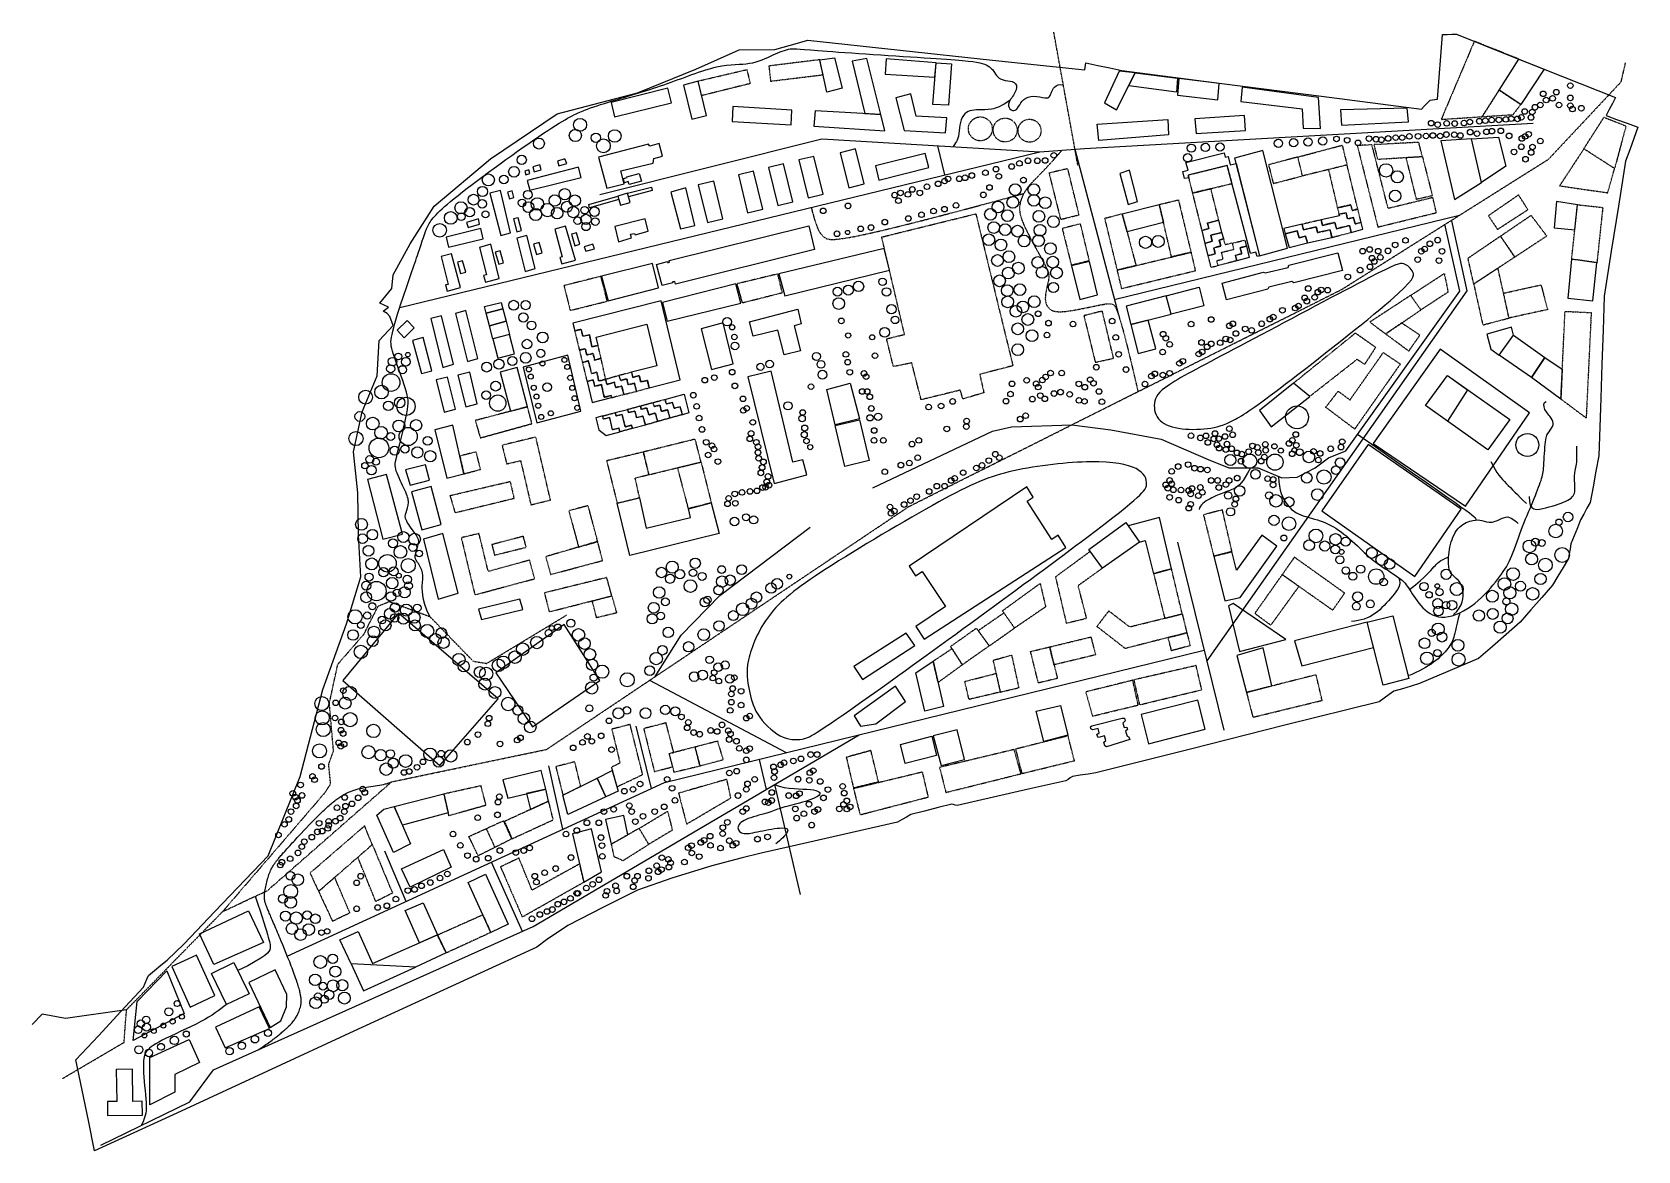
# Model space of a CAD drawing. Header units: metres. Extents: x -48 to 1190, y 0 to 863.
import ezdxf

# ---------------------------------------------------------------- set-up
doc = ezdxf.new("R2010")
doc.units = ezdxf.units.M
for name, pattern in [('1', [0.002, 0.002]), ('10', [0.001, 0.001]), ('11', [0.012, 0.004, -0.001, 0.004, -0.001, 0.001, -0.001]), ('19', [0.001, 0.001]), ('2', [0.001, 0.001]), ('3', [0.012, 0.004, -0.001, 0.004, -0.001, 0.001, -0.001]), ('4', [0.001, 0.001]), ('4 01', [0.001, 0.001]), ('5', [0.012, 0.004, -0.001, 0.004, -0.001, 0.001, -0.001]), ('6', [0.012, 0.004, -0.001, 0.004, -0.001, 0.001, -0.001]), ('7', [0.012, 0.004, -0.001, 0.004, -0.001, 0.001, -0.001]), ('8', [0.001, 0.001]), ('Center', [0.004, 0.0025, -0.0005, 0.0005, -0.0005]), ('Dashed', [0.01, 0.005, -0.005]), ('DOT', [1200, 600, -600])]:
    doc.linetypes.add(name, pattern=pattern)
for name, color, linetype, true_color in [('Buildings', 32, 'Continuous', 0xbf7500), ('Buildings$Commercial', 173, 'Continuous', 0x424ace), ('Buildings$Industrial', 18, 'Continuous', 0x000000), ('Buildings$Library', 215, 'Continuous', 0xb242a5), ('Buildings$Parking', 122, 'Continuous', 0x1ccbb2), ('Buildings$Residential', 55, 'Continuous', 0x919748), ('Buildings$Workshop', 18, 'Continuous', 0x000000), ('Playgrounds', 162, 'Continuous', 0x2734c3), ('Site', 225, 'Continuous', 0xb22c80), ('Street', 26, 'Continuous', 0x782a1d), ('Tree$Tree_type_1', 18, 'Continuous', 0x000000), ('Tree$Tree_type_2', 99, 'Continuous', 0x184c16)]:
    doc.layers.add(name, color=color, linetype=linetype, true_color=true_color)

msp = doc.modelspace()

# ---------------------------------------------------------------- linework, layer by layer
at = {"layer": 'Buildings', "linetype": '4'}
msp.add_lwpolyline([(790.6, 753.7), (796.9, 729.8), (804.2, 732), (797.9, 756.2)], close=True, dxfattribs=at)
at = {"layer": 'Buildings', "linetype": '5'}
for points in [[(843.1, 752.3), (846.5, 738.5), (877.1, 746), (873.4, 759.8)], [(361.9, 667.2), (366.7, 648.1), (395.3, 655.2), (390.4, 674.4)]]:
    msp.add_lwpolyline(points, close=True, dxfattribs=at)
at = {"layer": 'Buildings', "linetype": '1'}
for points in [[(318.4, 739.2), (319.8, 734.1), (323.2, 735.2), (321.9, 740.2)], [(769, 327.8), (792.2, 333.7), (794, 333.7), (794.6, 331.5), (792.8, 329.8), (793.9, 326.6), (796, 326.7), (796.4, 325), (794.9, 323.7), (796.2, 319.7), (797.3, 319.5), (798.2, 317.3), (780.3, 311.7), (778.9, 312.4), (778.2, 315.1), (779.8, 316.4), (778.8, 320.1), (774.2, 318.8), (773.2, 319.7), (772.8, 321), (774.6, 322.4), (773.7, 325.7), (769.6, 324.6), (768.2, 325.4), (767.8, 327)]]:
    msp.add_lwpolyline(points, close=True, dxfattribs=at)
at = {"layer": 'Buildings', "linetype": '2'}
msp.add_lwpolyline([(433.2, 683.6), (441.7, 685.9), (442, 684.9), (443.4, 685.3), (443.1, 686.5), (550.8, 713.4), (555.1, 695), (447.9, 668.3), (447.4, 670.4), (445.7, 670.1), (445.8, 669.4), (437.5, 667.4)], close=True, dxfattribs=at)
at = {"layer": 'Buildings', "linetype": '8'}
msp.add_lwpolyline([(390.8, 674.5), (395.9, 655.4), (434.7, 665.4), (430.1, 684.4)], close=True, dxfattribs=at)
at = {"layer": 'Buildings'}
for points in [[(301.9, 646), (300.6, 651), (313.4, 654.3), (314.7, 649.3)], [(304.4, 636.2), (301.9, 646), (314.7, 649.3), (317.3, 639.9)], [(307, 626.2), (304.4, 636.2), (317.3, 639.9), (319.9, 629.5)], [(307, 626.2), (310.8, 611.3), (323.7, 614.5), (319.9, 629.5)]]:
    msp.add_lwpolyline(points, close=True, dxfattribs=at)
for centre in [(927.2, 565.7), (1104.8, 544.3)]:
    msp.add_circle(centre, 8.82, dxfattribs=at)
msp.add_open_spline([(504.7, 355.7), (503.4, 362.1), (500.7, 375.5), (517.5, 414.9), (551, 442.3), (662.8, 508.6), (703.4, 526), (774.5, 533.7), (807.5, 527.3), (813.6, 513.6), (804.7, 500.8), (558.4, 321.5), (546.5, 316.8), (529, 316.8), (508.5, 337.1), (506, 349.3), (504.7, 355.7)], degree=3, dxfattribs=at)
at = {"layer": 'Buildings$Commercial', "linetype": '4 01'}
for points in [[(790.1, 832.7), (778.6, 808.2), (788, 802.8), (802.3, 831.2)], [(802.3, 831.2), (835, 827.1), (834.1, 816.4), (797.4, 821.4)], [(836, 826.9), (835, 814.2), (866, 810.5), (867.2, 823)], [(884.9, 820.2), (883.7, 809.3), (931.1, 803.6), (931.9, 788.7), (945.2, 788.5), (943.8, 812.2)], [(848.3, 795.8), (849.3, 784.6), (887.3, 786.8), (886.7, 798.4)], [(960.6, 802.7), (961.4, 791), (1013, 793.6), (1012, 804.1)]]:
    msp.add_lwpolyline(points, close=True, dxfattribs=at)
at = {"layer": 'Buildings$Commercial', "linetype": '4'}
for points in [[(773, 791.8), (827.5, 795.2), (828.1, 783.4), (774.4, 779.2)], [(1038.1, 778.8), (1048.5, 733.7), (1069.5, 746.8), (1061.6, 780.4)], [(1061.6, 780.4), (1082.6, 781.7), (1088.2, 759.3), (1069.5, 746.8)], [(1127.1, 732.1), (1125.4, 711.9), (1141.4, 710.2), (1143.4, 729.6)], [(792.4, 722.7), (820.9, 729.8), (824.2, 715.8), (796.1, 708.7)], [(959.5, 722.3), (959.8, 721.1), (945.7, 717.9), (946.8, 713.7), (956.3, 716), (957.6, 711.1), (967.7, 713.5), (968.9, 708.3), (977.9, 710.7), (976.6, 716), (972.1, 714.9), (970.7, 719.8), (966.1, 718.7), (965, 723.4)], [(853.7, 709.7), (856.1, 699.7), (861.8, 701.4), (860.6, 706), (869.2, 708.3), (866.8, 717.7), (858.1, 715.5), (859.2, 711.3)], [(856.1, 699.7), (858.4, 690.3), (864.1, 691.7), (863, 696.4), (868.5, 697.7), (867.2, 702.4), (870.6, 703.3), (869.2, 708.3), (860.6, 706), (861.8, 701.4)], [(1138.9, 687.6), (1135.9, 657.5), (1155.2, 655.5), (1158.4, 684.9)], [(795.4, 651.4), (799, 637.2), (830.2, 645.2), (826.2, 659.4)], [(826.2, 659.4), (851.6, 666), (855.2, 651.6), (830.2, 645.2)], [(799, 637.2), (804.6, 614.8), (818.2, 618.4), (812.3, 640.6)], [(1073.5, 629.9), (1076.7, 618.1), (1083.1, 613.7), (1094.1, 629.1), (1092.5, 635.1)], [(1094.1, 629.1), (1118.2, 611.8), (1108, 596.5), (1083.1, 613.7)], [(1118.2, 611.8), (1131.7, 602.8), (1130.6, 579.7), (1108, 596.5)], [(379.7, 593.2), (383.6, 577.1), (398.6, 580.9), (398.2, 582.4), (393, 581.2), (390.8, 590.9), (385.6, 589.6), (384.4, 594.6)], [(898.1, 570.8), (907.2, 558.3), (937, 581.8), (924.4, 592)], [(401.4, 569.3), (411, 571.8), (411.7, 569.3), (416.6, 570.5), (417.9, 565.4), (422.8, 566.5), (424.7, 559.7), (414.7, 557.1), (414, 559.5), (409.2, 558.4), (406.7, 567.9), (402.1, 566.7)], [(93.2, 95.5), (100.6, 79.4), (134.9, 94.5), (126.9, 111)], [(72.8, 86), (81, 68.2), (61.8, 59), (61.8, 45.2), (42.6, 35.4), (42.6, 72)]]:
    msp.add_lwpolyline(points, close=True, dxfattribs=at)
at = {"layer": 'Buildings$Commercial', "linetype": '5'}
for points in [[(1148.3, 772.7), (1163.9, 797.1), (1180.8, 790.3), (1172, 757.5)], [(973.6, 775.2), (989.5, 712.4), (1034.6, 723.5), (1031.9, 735.1), (997.4, 726.7), (984.9, 775.8)], [(1148.3, 772.7), (1129.6, 744.2), (1166.7, 738.8), (1172, 757.5)], [(820.9, 729.8), (835.7, 733.3), (845.4, 692.9), (830.4, 689.4)], [(846.5, 738.5), (853.7, 709.7), (859.2, 711.3), (858.1, 715.5), (866.8, 717.7), (860.7, 742)], [(792.4, 722.7), (803, 682.7), (788.6, 679.2), (779, 719.2)], [(958.3, 727.2), (959.5, 722.3), (965, 723.4), (966.1, 718.7), (970.7, 719.8), (972.1, 714.9), (976.6, 716), (974, 726.3), (969.8, 725.1), (968.6, 729.5)], [(1084, 705.4), (1095.1, 689.2), (1063.4, 668.4), (1059, 688.4)], [(1014.8, 659.7), (1040.7, 676.6), (1043.6, 662.2), (1022.7, 648.5)], [(983.3, 639.1), (995.5, 630), (1022.7, 648.5), (1014.8, 659.7)], [(1133.8, 647.4), (1154, 646.4), (1150.1, 565.1), (1130.6, 579.7)], [(995.5, 630), (1013.4, 616.8), (1021.9, 629), (1007.8, 638.4)], [(924.4, 592), (972.2, 630.7), (987.8, 619.7), (979.2, 606.5), (973.4, 610.3), (937, 581.8)], [(376.1, 608), (379.7, 593.2), (384.4, 594.6), (385.6, 589.6), (390.8, 590.9), (393, 581.2), (398.2, 582.4), (398.6, 580.9), (408.1, 583.3), (406.4, 589.7), (401.8, 588.7), (400.8, 592.7), (395, 591), (394.1, 594.9), (388.7, 593.7), (387.3, 600.5), (383.2, 599.4), (380.7, 609.2)], [(958.9, 585.8), (968, 579.1), (993.7, 615.6), (1006.8, 606.8), (971.6, 556.6), (949.3, 573.4)], [(411, 571.8), (420.9, 574.5), (421.5, 571.8), (425.8, 573), (427.3, 567.5), (432.3, 568.9), (434.1, 562.4), (424.7, 559.7), (422.8, 566.5), (417.9, 565.4), (416.6, 570.5), (411.7, 569.3)], [(423.1, 538.9), (394.8, 532.1), (402.9, 499.5), (420.2, 503.7), (416.8, 518.9), (427.4, 521.5)], [(467.6, 531.2), (475.5, 499.7), (457.9, 495.2), (449.6, 526.8)]]:
    msp.add_lwpolyline(points, close=True, dxfattribs=at)
at = {"layer": 'Buildings$Commercial', "linetype": '6'}
for points in [[(927.8, 766.4), (962, 775.5), (965.7, 760.2), (931.4, 751.8)], [(986.4, 775.9), (989.2, 764.7), (1023.8, 766.8), (1021, 777.7)], [(735.9, 754), (744.8, 718.3), (759.1, 721.8), (750.4, 757.4)], [(905.2, 760.4), (908.8, 746), (931.4, 751.8), (927.8, 766.4)], [(951.4, 756.7), (958.3, 727.2), (968.6, 729.5), (969.8, 725.1), (974, 726.3), (965.7, 760.2)], [(1138.9, 687.6), (1143.4, 729.6), (1162.9, 727.5), (1158.4, 684.9)], [(845.4, 692.9), (848.8, 678.5), (792, 664.8), (788.6, 679.2)], [(762.8, 644), (771.6, 608.1), (785.7, 611.2), (777, 647.6)], [(373.8, 617.5), (376.1, 608), (380.7, 609.2), (383.2, 599.4), (387.3, 600.5), (388.7, 593.7), (394.1, 594.9), (390.5, 611.2), (385.5, 609.8), (384.4, 615), (379.5, 613.7), (378.3, 618.5)], [(404.4, 597.9), (394.1, 594.9), (395, 591), (400.8, 592.7), (401.8, 588.7), (406.4, 589.7), (408.1, 583.3), (417.8, 585.7), (416.2, 591.9), (411.4, 590.8), (410.4, 595.3), (405.5, 594)], [(420.9, 574.5), (430.6, 577.1), (431.4, 573.9), (435.8, 575), (437.1, 570.2), (441.9, 571.5), (443.6, 565.1), (434.1, 562.4), (432.3, 568.9), (427.3, 567.5), (425.8, 573), (421.5, 571.8)]]:
    msp.add_lwpolyline(points, close=True, dxfattribs=at)
at = {"layer": 'Buildings$Commercial', "linetype": '7'}
for points in [[(1023.8, 766.8), (1031.5, 736.5), (1019.3, 733.7), (1011.3, 766.1)], [(746.1, 711.3), (753.1, 683.1), (767, 686.6), (760.2, 714.8)], [(370.2, 632.3), (373.8, 617.5), (378.3, 618.5), (379.5, 613.7), (384.4, 615), (385.5, 609.8), (390.5, 611.2), (388.2, 621.1), (383.4, 620), (381.5, 629.2), (376.4, 628.2), (375.2, 633.5)], [(414.1, 600.4), (404.4, 597.9), (405.5, 594), (410.4, 595.3), (411.4, 590.8), (416.2, 591.9), (417.8, 585.7), (427.5, 588.4), (426.2, 594.1), (421.1, 593), (419.9, 597.8), (415, 596.5)], [(430.6, 577.1), (439.8, 579.5), (440.9, 576), (445.5, 577.1), (446.8, 572.7), (451.4, 573.8), (453.2, 567.7), (443.6, 565.1), (441.9, 571.5), (437.1, 570.2), (435.8, 575), (431.4, 573.9)], [(463.1, 548.8), (423.1, 538.9), (427.3, 521.4), (467.6, 531.2)]]:
    msp.add_lwpolyline(points, close=True, dxfattribs=at)
at = {"layer": 'Buildings$Commercial', "linetype": '3'}
for points in [[(1074.7, 721.1), (1081.7, 710.6), (1105.2, 725.8), (1098, 737.1)], [(1084, 705.4), (1107.6, 721.4), (1119.7, 705.4), (1095.1, 689.2)], [(945.7, 717.9), (931, 714.5), (932.2, 710.3), (942, 712.6), (943, 708.1), (952.7, 710.3), (954.1, 704.4), (968.9, 708.3), (967.7, 713.5), (957.6, 711.2), (956.3, 716), (946.8, 713.7)], [(858.4, 690.3), (860.7, 681.4), (866.2, 682.6), (865.4, 686.6), (870.1, 687.6), (869, 692.9), (878.5, 695.2), (877.4, 700), (871.9, 698.7), (870.6, 703.3), (867.2, 702.3), (868.5, 697.7), (863, 696.4), (864.1, 691.7)], [(877.4, 700), (886.9, 702.3), (888.1, 697.6), (883.3, 696.4), (884.5, 691.7), (879.7, 690.7), (880.7, 686.4), (866.2, 682.6), (865.4, 686.6), (870.1, 687.6), (869, 692.9), (878.5, 695.2)], [(1063.4, 668.4), (1070.4, 636.9), (1090.6, 642.2), (1082.1, 680.7)], [(1086.4, 661.4), (1115.3, 667.8), (1120.3, 648.7), (1090.6, 642.2)], [(391.8, 566.7), (401.4, 569.3), (402.1, 566.7), (406.7, 567.9), (409.2, 558.4), (414, 559.5), (414.7, 557.1), (405.1, 554.5), (404.4, 557.2), (399.4, 556), (397.2, 565.4), (392.3, 564.2)]]:
    msp.add_lwpolyline(points, close=True, dxfattribs=at)
at = {"layer": 'Buildings$Commercial', "linetype": '2'}
for points in [[(931, 714.5), (916.9, 711.2), (918.1, 707.1), (927.3, 709.4), (928.7, 704.1), (933.6, 705.4), (935.1, 700.1), (954.1, 704.4), (952.7, 710.3), (943, 708.1), (942, 712.6), (932.2, 710.3)], [(918.1, 707.1), (921.1, 696.6), (935.1, 700.1), (933.6, 705.4), (928.7, 704.1), (927.3, 709.4)], [(888.1, 697.6), (890.3, 689), (880.7, 686.4), (879.7, 690.7), (884.5, 691.7), (883.3, 696.4)], [(386.4, 565.3), (388.7, 555.9), (394.4, 551.7), (405.1, 554.5), (404.4, 557.2), (399.4, 556), (397.2, 565.4), (392.3, 564.2), (391.8, 566.7)]]:
    msp.add_lwpolyline(points, close=True, dxfattribs=at)
at = {"layer": 'Buildings$Commercial', "linetype": '8'}
for points in [[(753.2, 682.5), (759.6, 656.6), (773.4, 660.2), (767.2, 685.9)], [(427.5, 588.4), (451.6, 594.5), (436.8, 655.5), (368.8, 638.3), (370.2, 632.3), (375.2, 633.5), (376.4, 628.2), (381.5, 629.2), (383.4, 620), (388.2, 621.1), (386.7, 627.5), (425.9, 637.4), (433.6, 605.3), (414.1, 600.4), (415, 596.5), (419.9, 597.8), (421.1, 593), (426.2, 594.1)], [(439.8, 579.5), (454.6, 583.4), (458.2, 569), (453.2, 567.7), (451.4, 573.8), (446.8, 572.7), (445.5, 577.1), (440.9, 576)]]:
    msp.add_lwpolyline(points, close=True, dxfattribs=at)
at = {"layer": 'Buildings$Commercial', "linetype": '4'}
msp.add_lwpolyline([(420.2, 503.7), (425.4, 480.3), (459.6, 488.4), (457.9, 495.2), (475.5, 499.7), (481.5, 476.1), (412.8, 459.1), (402.9, 499.5), (420, 503.7)], dxfattribs=at)
at = {"layer": 'Buildings$Commercial', "linetype": '19'}
for points in [[(80.9, 167.5), (118.7, 185.2), (130.2, 160.7), (92, 143.8)], [(59.5, 142.3), (73.8, 110.7), (92.8, 119.9), (78.5, 150.9)], [(118.9, 129.9), (135.3, 95.1), (143.6, 100.3), (148, 111), (148.1, 120.5), (139.3, 139.5)]]:
    msp.add_lwpolyline(points, close=True, dxfattribs=at)
at = {"layer": 'Buildings$Industrial', "linetype": '2'}
for points in [[(843.6, 750.4), (840.3, 749.7), (839, 755.2), (843.1, 756.2), (841.4, 762.2), (871, 769.6), (871.8, 766.2), (874, 766.8), (875.7, 760.4), (880.1, 761.4), (898.1, 690.3), (896.4, 689.8), (895.4, 693.1), (891.3, 692), (873.4, 759.8), (843.1, 752.3)], [(879, 765.6), (898.1, 690.3), (919.8, 696.1), (900.9, 771.5)], [(869.3, 669.1), (901.3, 677.7), (902.7, 677.1), (920.3, 681.3), (920.9, 683.1), (958.7, 692.5), (962.1, 678.9), (924.6, 669.4), (923.1, 670.3), (905.5, 666.1), (904.6, 664.5), (872.7, 656.3)]]:
    msp.add_lwpolyline(points, close=True, dxfattribs=at)
at = {"layer": 'Buildings$Industrial', "linetype": '1'}
for points in [[(504.9, 639.4), (542.2, 649), (544.9, 637.7), (539.5, 636.3), (544.4, 617), (531.6, 613.8), (526.7, 633), (507.8, 628.2)], [(467.6, 633.9), (475.6, 602.6), (492.4, 607), (484.7, 638.6)], [(503.6, 596.8), (523.9, 514.6), (549.3, 521.2), (546.1, 532.9), (538.4, 531), (521.7, 601.3)], [(564.5, 587.2), (582.7, 591.9), (589.7, 564.4), (570.9, 559.9)], [(571, 559.3), (589.8, 563.7), (597.2, 532.4), (578.5, 527.8)], [(628, 450.8), (633, 443.4), (638, 446.8), (656, 419.8), (633.2, 404.4), (639.6, 394.6), (749, 465.2), (743, 474.8), (738, 471.4), (719.1, 500.9), (723.8, 504), (718.7, 512.1)], [(16.7, 62.8), (17.2, 38), (9.9, 38), (9.9, 27.3), (36.8, 27.5), (36.7, 38.4), (29.4, 38), (29.2, 63.1)]]:
    msp.add_lwpolyline(points, close=True, dxfattribs=at)
at = {"layer": 'Buildings$Industrial'}
msp.add_lwpolyline([(585.5, 373.6), (592.2, 363.5), (632.4, 389.7), (625.7, 399.3)], close=True, dxfattribs=at)
at = {"layer": 'Buildings$Industrial', "linetype": '3'}
for centre, radius in [((683, 788.1), 9.21), ((702.1, 787.2), 9.21), ((720.9, 786.7), 8.85)]:
    msp.add_circle(centre, radius, dxfattribs=at)
at = {"layer": 'Buildings$Industrial'}
msp.add_open_spline([(817.5, 578.3), (818.6, 582.8), (824.2, 590.1), (885, 621.3), (1000, 682.9), (1009.7, 685.9), (1017.7, 677.7), (1018, 669.1), (903.9, 579.5), (876.5, 561.2), (859.4, 556.3), (834.4, 556), (817.9, 563), (816.5, 573.8), (817.5, 578.3)], degree=3, dxfattribs=at)
at = {"layer": 'Buildings$Library', "linetype": '2'}
for points in [[(1037.4, 618.1), (985.9, 545.4), (1057, 497.2), (1106.3, 569.2)], [(1043.1, 597.8), (1058.5, 586.9), (1043.1, 562.8), (1026.1, 574.8)], [(1043.1, 597.8), (1091.3, 563.9), (1074.3, 540.5), (1026.1, 574.8)]]:
    msp.add_lwpolyline(points, close=True, dxfattribs=at)
at = {"layer": 'Buildings$Parking', "linetype": '7'}
msp.add_lwpolyline([(1063.8, 855.6), (1038.3, 795.4), (1069.9, 797.5), (1098.2, 841.9)], close=True, dxfattribs=at)
at = {"layer": 'Buildings$Parking', "linetype": '4'}
msp.add_lwpolyline([(1098.2, 841.9), (1117.7, 834.2), (1099.6, 806.8), (1082.9, 817.9)], close=True, dxfattribs=at)
at = {"layer": 'Buildings$Parking', "linetype": '5'}
msp.add_lwpolyline([(1082.9, 817.9), (1069.9, 797.5), (1093.8, 799.1), (1099.6, 806.8)], close=True, dxfattribs=at)
at = {"layer": 'Buildings$Residential', "linetype": '4'}
for points in [[(559.1, 841.4), (570.6, 842.9), (576.4, 819.4), (564.6, 816.5)], [(584.1, 840.2), (594, 799.9), (606.3, 799.1), (595.5, 842.4)], [(610.4, 842.2), (609.7, 830.3), (648, 827.9), (648.8, 839.1)], [(648.8, 839.1), (660.8, 838.2), (658.5, 806.5), (646.4, 806.8)], [(398.4, 808.4), (400.8, 797.5), (444.9, 808.3), (442.1, 819.6)], [(454.1, 821.9), (460.4, 795.6), (471.7, 798.4), (465.4, 825)], [(492.2, 805.4), (491.6, 793.8), (537, 791.2), (537.7, 802.5)], [(617.8, 812), (624.1, 786.9), (656.2, 785), (657.2, 796.5), (633.4, 797.9), (629.3, 815)], [(555.5, 802.1), (554.7, 790.1), (609.4, 786.6), (606.3, 799.1)], [(863, 458.5), (871.6, 424.1), (883.3, 426.7), (911.7, 466.3), (899.9, 474.7), (880.5, 447.9), (877, 462.1)], [(981.3, 407.6), (1000.9, 412.6), (1013.4, 364.3), (993.5, 359.2)], [(925.2, 393.3), (930.9, 374.1), (986.2, 388.1), (981.3, 407.6)], [(880.8, 381.9), (888.2, 353.5), (907.7, 358.5), (901.1, 387.9)], [(633.3, 368.7), (646.5, 377.6), (654.5, 342.7), (640.1, 339.1)], [(585.7, 335.4), (590.5, 327.6), (602.3, 329.4), (625.3, 346.6), (617.5, 358.3)], [(725.9, 339.1), (744.7, 343.5), (750.5, 320.5), (731.9, 315.7)], [(646.6, 320), (652.7, 297.3), (670.7, 301.8), (665.1, 324.7)], [(621.5, 313.4), (645.5, 319.7), (649.2, 305), (625.1, 298.8)], [(314.8, 286.2), (318.5, 271.9), (347.8, 279), (344.4, 293.2)], [(230.9, 265.6), (269.4, 275.4), (272.6, 260.7), (237.3, 251.2)], [(333.1, 275.5), (336.1, 263.3), (350.1, 269.7), (347.8, 279)], [(217.6, 259), (223.1, 263.6), (230.9, 265.6), (243.7, 236.9), (230.5, 230.2)], [(368.4, 244.4), (377.3, 207.3), (390.8, 215.2), (383.2, 248.4)], [(394, 255.6), (398.3, 236.4), (411.1, 243.7), (408.1, 258.7)], [(236.7, 217.5), (268.9, 232.3), (274.9, 218.8), (243.2, 203.4)], [(288.1, 206.9), (301.4, 213.4), (319, 174.7), (305.5, 168.4)], [(239.5, 185.3), (253.3, 191.4), (264.3, 166.5), (250.5, 160.4)], [(189.2, 162.7), (203.3, 169.3), (214.3, 144.4), (264.3, 166.5), (271.1, 152.6), (247.3, 141.7), (197.8, 144.2)], [(197.8, 144.2), (207.3, 123.5), (247.3, 141.7)]]:
    msp.add_lwpolyline(points, close=True, dxfattribs=at)
at = {"layer": 'Buildings$Residential', "linetype": '3'}
for points in [[(465.4, 825), (502.9, 833.8), (505.5, 823), (468, 813.7)], [(519.9, 836.6), (521.2, 824.9), (561.7, 829.8), (559.1, 841.4)], [(387.9, 469.9), (380.6, 497.5), (365.6, 493.6), (373.2, 465.6)], [(282.7, 472.8), (293.2, 428.8), (339.3, 441.2), (335.4, 455.5), (303.5, 446.8), (296.4, 476)], [(306.3, 467.5), (308.4, 459.4), (332.8, 465.5), (330.6, 473.9)], [(347.8, 458.2), (351.6, 444.5), (391.7, 455.2), (387.9, 469.9)], [(346.8, 430.3), (350.5, 415.7), (398.8, 428), (394.9, 442.1)], [(398.8, 428), (402.5, 414.8), (387.1, 411.1), (383.7, 424.1)], [(398.8, 325.2), (405.1, 299.1), (398.5, 295.7), (402.7, 280.8), (422.6, 290.2), (412.9, 328.8)], [(350.1, 269.7), (316, 254), (321.9, 240.7), (353.6, 255.3)], [(419.9, 248.7), (441.8, 261.9), (445.5, 247.3), (427.3, 236.4)], [(166.1, 214.2), (172.7, 200.1), (214.1, 236.2), (208.2, 250.6)], [(288.6, 242.4), (315.2, 254.6), (321.5, 240.5), (295.8, 227.5)], [(398.3, 236.4), (400.4, 227), (407.5, 223.9), (427.3, 236.4), (419.9, 248.7)], [(214.1, 236.2), (229.7, 198.8), (216.8, 192.3), (203, 226.5)], [(313, 219), (329.7, 180.4), (377.3, 207.3), (374, 221.3), (337.3, 201), (327.2, 225.8)], [(172.7, 200.1), (183.4, 177.2), (196.8, 183.7), (185.1, 210.9)], [(264.3, 166.5), (299.3, 182.1), (305.5, 168.4), (271.1, 152.6)]]:
    msp.add_lwpolyline(points, close=True, dxfattribs=at)
at = {"layer": 'Buildings$Residential', "linetype": '1'}
for points in [[(388.5, 766.3), (395, 742.3), (408.3, 745.7), (405.8, 755.8), (430.6, 761.6), (431.1, 765.3), (437.9, 767.1), (435.2, 776.7), (428.2, 774.7), (427.1, 776.2)], [(331.8, 755.6), (332.6, 752.6), (335.5, 753.6), (334.8, 756.6)], [(333.5, 748.3), (335.5, 740.7), (375.1, 750.6), (373.2, 758.5)], [(338, 758.8), (339, 755), (344.2, 756.5), (343.3, 760.3)], [(356.8, 763.2), (358, 759.7), (364, 761.3), (362.7, 765)], [(407.8, 749.7), (410.7, 750.5), (410.4, 751.2), (419.9, 753.7), (421.6, 747.8), (412.1, 745.3), (411.5, 747.4), (408.7, 746.5)], [(411, 738.5), (429.3, 743.2), (430, 740.5), (411.7, 735.8)], [(304.8, 738.5), (313.1, 705.8), (320.8, 707.8), (313, 740.6)], [(381, 729.7), (403.5, 736.3), (404.3, 733.7), (381.7, 727.2)], [(403.5, 736.3), (405.6, 729.2), (412.9, 731.3), (411, 738.5)], [(286.8, 716), (288, 712), (296.9, 714.5), (295.9, 718.6)], [(323, 718.6), (325.5, 708.8), (329.1, 709.8), (326.7, 719.6)], [(401.1, 712.8), (403.9, 701.1), (413.9, 704), (413.2, 706.8), (416.4, 707.5), (416.7, 706.4), (426.8, 709.2), (424.4, 718.8)], [(271, 704.7), (272.9, 696.9), (299.5, 703.4), (297.7, 711.2)], [(325.5, 703.9), (331.9, 678), (339.6, 680.3), (333.2, 705.8)], [(354.8, 710.8), (360.4, 689.4), (358.8, 688.8), (360.2, 684), (370.7, 686.9), (363.1, 713)], [(367.8, 706.9), (370.4, 698), (374.2, 699.2), (371.6, 708)], [(296.9, 696.7), (302.1, 675.5), (299.9, 674.9), (301.3, 670), (312, 672.8), (305.4, 699.1)], [(377.6, 697.1), (378.8, 693.7), (385.4, 695.7), (384.2, 699.2)], [(267.3, 689.6), (272.5, 668.2), (270.5, 667.8), (271.9, 663), (282.2, 665.7), (275.1, 691.7)], [(279.7, 685.3), (282.1, 676.6), (286.2, 677.7), (283.7, 686.4)], [(233.2, 633), (238.6, 626.9), (246.3, 634.6), (241, 640.3)], [(210.4, 517.7), (222.3, 471.8), (237.3, 475.5), (225.1, 521.5)], [(239.7, 525.2), (243.4, 513.3), (258.2, 517.1), (255.1, 529)], [(244.3, 508.1), (252.2, 478.9), (267.3, 483.1), (259.4, 512.3)], [(253.5, 471.8), (265, 425.5), (280.3, 430), (268.4, 476)], [(806.9, 336.6), (812.7, 313.9), (856.4, 325.1), (850.7, 347.6)], [(361.1, 274.4), (387.6, 287.5), (394.1, 273), (364.9, 259.4)], [(387.6, 287.5), (399.2, 293.2), (403.7, 277.4), (394.1, 273)]]:
    msp.add_lwpolyline(points, close=True, dxfattribs=at)
at = {"layer": 'Buildings$Residential', "linetype": '2'}
for points in [[(574.9, 769.7), (581.6, 742.6), (593.4, 745.6), (586.7, 772.6)], [(602, 759.6), (604.7, 748.5), (643.3, 758.4), (640.4, 769.2)], [(496.6, 752.6), (503.5, 723.4), (515.2, 726.2), (508, 755.5)], [(519.6, 758.4), (526.8, 729.1), (538.3, 731.9), (531.1, 761.2)], [(543, 764.1), (550.2, 734.8), (561.8, 737.7), (554.5, 766.9)], [(465.5, 744.9), (472.6, 716), (484.5, 718.8), (477.5, 747.8)], [(444.4, 739.4), (451.7, 711), (462.8, 713.6), (455.9, 742.6)], [(278.2, 645.8), (287.6, 608.7), (295.5, 611), (286.2, 648)], [(259.3, 641.9), (268.5, 604.2), (276.7, 606.7), (267.5, 643.8)], [(245.2, 624.9), (252, 599.5), (260.1, 601.6), (253.3, 627.2)], [(263.3, 594.6), (269.5, 569.6), (278.2, 571.9), (272.2, 596.7)], [(280, 598.2), (286.2, 573.7), (295.1, 576), (289.3, 600.5)], [(296.1, 417.8), (298.2, 409.7), (330.1, 417.5), (328, 425.4)]]:
    msp.add_lwpolyline(points, close=True, dxfattribs=at)
at = {"layer": 'Buildings$Residential'}
for points in [[(308.8, 693), (311.6, 683.8), (315.4, 684.9), (312.7, 694.1)], [(338.5, 699.2), (340.8, 691.2), (345, 692.4), (342.8, 700.5)], [(805.8, 469.5), (810.1, 470.8), (816.6, 445.1), (830.4, 448.8), (821.2, 488.3), (796.9, 482.1)]]:
    msp.add_lwpolyline(points, close=True, dxfattribs=at)
at = {"layer": 'Buildings$Residential', "linetype": '10'}
msp.add_lwpolyline([(312.8, 600.6), (320.6, 570.4), (333.8, 573.8), (325.9, 604)], close=True, dxfattribs=at)
at = {"layer": 'Buildings$Residential', "linetype": '11'}
for points in [[(333.8, 573.8), (293.5, 563.2), (297.4, 549.8), (337.2, 560.8)], [(314.2, 544.1), (317.7, 529.8), (328.5, 532.2), (336.4, 498.2), (351.5, 501.9), (340.2, 550.4)]]:
    msp.add_lwpolyline(points, close=True, dxfattribs=at)
at = {"layer": 'Buildings$Residential', "linetype": '8'}
for points in [[(262.4, 555.9), (271.6, 518.7), (284.8, 522.1), (276.2, 559.7)], [(766.6, 463.7), (795.2, 484.5), (805.8, 469.5), (777.1, 449.4)]]:
    msp.add_lwpolyline(points, close=True, dxfattribs=at)
at = {"layer": 'Buildings$Residential', "linetype": '5'}
for points in [[(284.8, 522.1), (297.6, 525.5), (294.2, 539), (281.6, 535.8)], [(855, 490.5), (863, 458.5), (877, 462.1), (869.6, 494.3)], [(740.9, 442.6), (749.2, 407), (764.9, 410.7), (758.4, 436), (777.1, 449.4), (767.7, 462.2)], [(816.6, 445.1), (825.1, 410.7), (838.6, 414.1), (830.4, 448.8)], [(915.7, 444.4), (954.7, 417), (963.9, 430.1), (925.1, 457.8)], [(689.8, 389.4), (709.4, 403.2), (701.2, 414.8), (681.3, 401.1)], [(782.1, 416.4), (798, 404.1), (838.6, 414.1), (842.2, 399.5), (794.7, 387.4), (772.9, 404.3)], [(736.4, 388.6), (768.2, 396.3), (771.8, 382.5), (739.8, 374.8)], [(842.2, 399.5), (844.8, 389.5), (830.4, 385.7), (827.8, 395.8)], [(646.5, 377.6), (661.1, 387.3), (669.1, 374.8), (650.4, 361.2)], [(721.7, 385.1), (736.4, 388.6), (742.4, 364.3), (727.7, 360.8)], [(692.8, 378.1), (698.3, 353.8), (712.8, 357.2), (707.3, 382.2)], [(801.3, 363.2), (805.7, 344), (853.7, 355.6), (849.3, 374.2)], [(698.3, 353.8), (674.2, 348.1), (671, 362), (695.1, 368.2)], [(764.2, 353.9), (769.4, 335.3), (804.7, 343.8), (800.5, 362.9)], [(888.2, 353.5), (893.1, 334.4), (946.5, 347.4), (941.9, 367.1)], [(423.4, 325.6), (431.6, 292.5), (445.8, 296.2), (443.1, 306.5), (446.5, 307.3), (440.6, 330)], [(443.1, 306.5), (462.8, 311.6), (466.8, 296.7), (446.9, 291.9)], [(463, 311.6), (480.2, 316.1), (484.6, 301.5), (466.8, 296.7)], [(651.5, 295.7), (656.4, 276.4), (714.3, 290.8), (709, 309.5)], [(750.6, 320), (710.1, 309.8), (715, 291), (755.5, 300.9)], [(355.6, 296.3), (361.1, 274.4), (374.8, 281.1), (370.3, 300)], [(450.3, 275.8), (456.4, 252), (490.6, 272.2), (487.5, 286.5)], [(269.4, 275.4), (297.7, 281.7), (301.6, 266.4), (273.2, 258.4)]]:
    msp.add_lwpolyline(points, close=True, dxfattribs=at)
at = {"layer": 'Buildings$Residential', "linetype": '7'}
msp.add_lwpolyline([(274.2, 505.4), (320.4, 516.2), (323.4, 503), (278.2, 492)], close=True, dxfattribs=at)
at = {"layer": 'Buildings$Residential', "linetype": '6'}
for points in [[(701.2, 414.8), (700, 416.5), (729.1, 437.6), (733.3, 419.5), (709.4, 403.2)], [(915.7, 444.4), (894.6, 414.5), (907, 405.4), (928.6, 435.3)], [(660, 389), (679.9, 403.1), (689.8, 389.4), (669.1, 374.8)], [(579.6, 303.5), (585.1, 280), (604.4, 284.7), (598.6, 308.7)], [(585.2, 279.3), (590.2, 259.2), (642.9, 272.9), (638.4, 292.1)]]:
    msp.add_lwpolyline(points, close=True, dxfattribs=at)
at = {"layer": 'Buildings$Residential', "linetype": '3'}
msp.add_lwpolyline([(301.9, 248.5), (308.6, 234)], dxfattribs=at)
at = {"layer": 'Buildings$Workshop', "linetype": '3'}
for points in [[(606.9, 704.7), (679.5, 722.6), (708.1, 605.4), (682.5, 598.8), (685.7, 584.6), (669.5, 579.8), (667.5, 586.6), (637.3, 579.2), (630.1, 607.6), (615.9, 604.8), (610.7, 626.2), (624.5, 629.6)], [(495.2, 668.6), (499.3, 654), (530.3, 661.8), (526.8, 676.2)]]:
    msp.add_lwpolyline(points, close=True, dxfattribs=at)
at = {"layer": 'Buildings$Workshop', "linetype": '2'}
for points in [[(527.7, 676.4), (532.1, 659.3), (612.8, 679.2), (608.9, 695.8)], [(494.4, 668.6), (437.9, 654.2), (441.4, 639.9), (498.4, 653.8)]]:
    msp.add_lwpolyline(points, close=True, dxfattribs=at)
at = {"layer": 'Playgrounds'}
for points in [[(330.4, 604.3), (341, 561.5), (374.8, 570.4), (364.9, 613.5)], [(981.9, 544.6), (946.4, 493.6), (1017.9, 442.8), (1053.8, 494.8)], [(874.3, 420.2), (882.8, 385.2), (918.4, 394.4), (877.9, 422.1)], [(191.4, 362.7), (266.3, 297.2), (311.1, 348.7), (234.3, 414.6)], [(309.3, 368.7), (337.6, 326.9), (389.5, 362.7), (362, 406)], [(55.6, 138.9), (69.1, 105.9), (29.8, 85), (32.9, 115.3)], [(107.4, 145.2), (119.2, 121), (101.7, 113), (90, 136.7)]]:
    msp.add_lwpolyline(points, close=True, dxfattribs=at)
at = {"layer": 'Site'}
msp.add_lwpolyline([(55.9, 147), (69.1, 159.7), (92.7, 184.7), (133.7, 227.5), (158.5, 288.8), (176.1, 355.7), (194.1, 406.3), (205.2, 442.7), (203.5, 475), (202.9, 507.5), (199.7, 539.1), (206.3, 570), (217.9, 597.7), (219.5, 625), (230.2, 636.5), (227.6, 643.5), (225.6, 645.7), (222.5, 647.6), (226.7, 650.6), (219.8, 653.8), (229.1, 665), (230.2, 675.6), (243.3, 699.5), (261.8, 728.6), (305.2, 765.1), (356.6, 799.7), (418.7, 815.9), (463.5, 834.1), (497, 849.1), (524.6, 849.4), (542, 854.1), (549.9, 856.4), (621.1, 848.8), (692.4, 841.1), (763.6, 833.5), (763.9, 835.3), (764.1, 837.1), (764.4, 838.9), (773.6, 837), (782.8, 835.1), (792, 833.2), (869.1, 823.2), (946.1, 813.2), (1023.1, 803.2), (1025.3, 805.5), (1027.5, 807.8), (1029.7, 810.2), (1031.6, 810.4), (1033.5, 810.7), (1035.4, 811), (1036.7, 827.6), (1038, 844.2), (1039.3, 860.9), (1042.9, 860.9), (1046.4, 861), (1050, 861.1), (1090.9, 844.8), (1131.9, 828.5), (1172.8, 812.3), (1170.3, 807.6), (1167.9, 803), (1165.5, 798.3), (1173.6, 795.4), (1181.8, 792.4), (1190, 789.5), (1186.8, 780.7), (1183.7, 772), (1180.5, 763.2), (1175, 728.5), (1169.5, 693.8), (1164, 659.1), (1163.2, 632.8), (1162.3, 606.6), (1161.5, 580.4), (1161, 565.6), (1160.4, 550.8), (1159.9, 536), (1157.6, 524.1), (1155.4, 512.1), (1153.1, 500.1), (1150.7, 495.6), (1148.2, 491.1), (1145.8, 486.6), (1143.3, 480.4), (1140.8, 474.3), (1138.3, 468.1), (1137.7, 464.3), (1137.1, 460.5), (1136.5, 456.7), (1132.3, 449.9), (1128.2, 443.1), (1124.1, 436.3), (1115.8, 426.7), (1107.5, 417.1), (1099.3, 407.6), (1088.5, 398.2), (1077.8, 388.9), (1067.1, 379.6), (1052, 373.2), (1036.8, 366.8), (1021.7, 360.3), (1015.1, 358.4), (1008.5, 356.4), (1001.9, 354.5), (998.1, 351.8), (994.4, 349.1), (990.6, 346.4), (917.8, 328.2), (844.9, 309.9), (772.1, 291.6), (766.1, 290.6), (760, 289.6), (754, 288.6), (752.3, 287.6), (750.7, 286.5), (749, 285.4), (721, 279.1), (693, 272.7), (665, 266.3), (663.6, 266.7), (662.3, 267), (660.9, 267.4), (650.4, 264.7), (639.9, 262), (629.4, 259.3), (626, 257.4), (622.6, 255.5), (619.2, 253.6), (584.1, 245.6), (549.1, 237.6), (514, 229.6), (499.4, 226.1), (475.8, 219.8), (445.1, 210.3), (418.6, 201), (392.4, 188), (365, 173.9), (348.5, 162.7), (340.9, 157), (294, 135.4), (247, 113.8), (200, 92.2), (133.3, 61.5), (66.7, 30.7), (0, 0), (-4.8, 23.4), (-9.6, 46.8), (-14.4, 70.1), (3, 88.8), (20.3, 107.5), (37.7, 126.2), (39, 129.3), (40.2, 132.3), (41.5, 135.3), (46.3, 139.2), (51.1, 143.1)], close=True, dxfattribs=at)
at = {"layer": 'Street', "linetype": 'DOT'}
for p, q in [((439.4, 284), (855.5, 386.2)), ((148.6, 150.1), (439.4, 284))]:
    msp.add_line(p, q, dxfattribs=at)
at = {"layer": 'Street'}
for p, q in [((427.8, 363.1), (533.3, 307.1)), ((338.2, 173), (589.4, 320.9))]:
    msp.add_line(p, q, dxfattribs=at)
at = {"layer": 'Street', "linetype": 'Center'}
for points in [[(758.2, 759.8), (739.6, 862.7)], [(-24.6, 55.9), (22.7, 83.7), (24.6, 108.8), (98.8, 184.6), (133.3, 200.8), (229, 284.6), (348.5, 309.6), (628, 497), (961.3, 664.1), (1121.2, 764.8), (1177.1, 824.4), (1180.5, 839)]]:
    msp.add_lwpolyline(points, dxfattribs=at)
at = {"layer": 'Street', "linetype": 'DOT'}
for points in [[(560.8, 780.3), (728.8, 770.5), (763.3, 772.9), (1109.2, 792.6)], [(389.5, 737.6), (560.8, 780.3)], [(235.3, 650.4), (728.8, 770.5)], [(655.7, 752.7), (650.2, 775.1)], [(755.7, 772.4), (789.4, 644.7)], [(1046.3, 717.3), (1058.1, 663.3), (857.5, 377.9)], [(835.1, 469.4), (870.6, 324.4)], [(240.3, 192.4), (223.7, 231)]]:
    msp.add_lwpolyline(points, dxfattribs=at)
at = {"layer": 'Street'}
for points in [[(786.2, 656.6), (1052.5, 721.5)], [(753.6, 560), (783.7, 555.9), (822.4, 548.8), (858.7, 533.2), (874.6, 526.7), (897.3, 526.6), (915.5, 518.9), (927.2, 519.6), (941.2, 526.6), (951.4, 534.4), (964.8, 539.8), (1052.6, 662.9), (1041.2, 714.5)], [(600, 511.4), (692.3, 555.1), (707, 558.4), (753.6, 560)], [(432.3, 365.7), (452.2, 397.6), (482.2, 428.2), (551.8, 480.9)], [(429.5, 279.5), (417.6, 327.6)], [(512.3, 301.9), (517.7, 278.6)], [(361.1, 248), (350.2, 296.9)], [(524.2, 282.5), (544.1, 197.6)], [(329.9, 169.3), (306, 222.6)], [(4.7, 4.5), (73.5, 37.7), (91.6, 62.4), (338.2, 173)], [(24.6, 108.8), (-22.4, 102.2), (-40.4, 105.4), (-48.2, 97.4)]]:
    msp.add_lwpolyline(points, dxfattribs=at)
at = {"layer": 'Street', "linetype": 'Dashed'}
msp.add_lwpolyline([(98.8, 184.6), (177.2, 275.7), (182, 282.8), (180.5, 298.1), (184.2, 308.5), (181, 345.1), (187.5, 375.2), (207.7, 398.5), (218.6, 420), (227.2, 423.7), (258.4, 412.1), (291.9, 377.6), (302.3, 375.9), (364.1, 413.3)], dxfattribs=at)
at = {"layer": 'Street'}
for points, knots in [([(258.4, 412.1), (251.9, 426), (253, 440.3), (253.5, 447.5), (247, 456.5), (246.7, 458.9), (250.6, 469.5), (249.5, 473.3), (238.7, 487.2), (239.8, 491.6), (242.9, 500.1), (240.4, 507.5), (230.8, 526.4), (232, 532.5), (242.7, 574.1), (241.7, 583.3), (228.5, 619), (227.7, 625.7), (236.7, 655.9), (251.2, 696.2), (255.9, 713.5), (267, 728.3), (358, 794.3), (378.3, 802.9), (395.6, 808.8), (438.8, 821.2), (483.3, 839.3), (505.7, 836.7), (524.1, 845.7), (536.8, 850.9), (546.9, 848.9), (665, 841.4), (686.9, 839.3), (693.8, 832.8), (695.7, 827.7), (701.9, 825), (710, 825), (712.1, 818.5), (704.9, 809.7), (704.2, 804.2), (709.1, 801), (712.5, 804.8), (715.8, 811.5), (723.8, 814.2), (734.1, 811.3), (736.5, 812.7), (737.7, 816.4), (739.8, 821), (743.8, 822.8), (746.8, 822.1)], [0, 0, 0, 0, 19.172208, 38.344415, 57.516623, 76.688831, 95.861039, 115.033246, 134.205454, 153.377662, 172.54987, 191.722077, 210.894285, 230.066493, 249.238701, 268.410908, 287.583116, 306.755324, 325.927532, 345.099739, 364.271947, 383.444155, 402.616362, 421.78857, 440.960778, 460.132986, 479.305193, 498.477401, 517.649609, 536.821817, 555.994024, 575.166232, 594.33844, 613.510648, 632.682855, 651.855063, 671.027271, 690.199479, 709.371686, 728.543894, 747.716102, 766.888309, 786.060517, 805.232725, 824.404933, 843.57714, 862.749348, 881.921556, 906.444142, 906.444142, 906.444142, 906.444142]), ([(706, 810.2), (698.9, 805.2), (691.5, 802.7), (681.3, 802.8), (674.7, 802.4), (669.5, 799.3), (666.9, 791.1), (666.5, 782.7), (665, 778.8), (661.9, 774.4)], [0, 0, 0, 0, 10.147991, 20.295983, 30.443974, 40.591965, 50.739956, 60.887948, 68.945394, 68.945394, 68.945394, 68.945394]), ([(1047.8, 413.5), (1055.5, 420.1), (1055.7, 434.2), (1051.7, 440.5), (1045.4, 445), (1043.4, 451), (1044.5, 468), (1051.4, 482.8), (1064, 486.8), (1069.2, 486.5), (1077.2, 483.4), (1087.2, 489.3), (1091.5, 489), (1096.1, 485.4), (1097.6, 483.9)], [0, 0, 0, 0, 11.11292, 22.225841, 33.338761, 44.451682, 55.564602, 66.677522, 77.790443, 88.903363, 100.016284, 111.129204, 122.242125, 129.77087, 129.77087, 129.77087, 129.77087]), ([(1013.9, 432.8), (1027.1, 443.7), (1032.1, 449.6), (1037.4, 455.7), (1044, 457.9)], [0, 0, 0, 0, 21.43007, 38.951789, 38.951789, 38.951789, 38.951789]), ([(524.2, 282.5), (534.1, 278.5), (556.5, 280.1), (562.7, 274.1), (542.8, 267.7), (527.9, 264.4), (520.4, 260.5), (499.8, 256), (494.2, 248.9), (499.8, 243.3), (511.7, 246.3), (532.7, 250.3), (536.5, 246.9), (529.2, 239.7), (525.2, 236.8)], [-0.070286, -0.070286, -0.070286, -0.070286, 14.868211, 29.736421, 44.604632, 59.472842, 74.341053, 89.209264, 104.077474, 118.945685, 133.813895, 148.682106, 163.550317, 178.418527, 178.418527, 178.418527, 178.418527]), ([(101.7, 113), (96, 108.3), (85.6, 100.5), (47.2, 83.7), (38.4, 76.3), (36.8, 67.1), (40.2, 34), (40, 28), (36, 19.6)], [0, 0, 0, 0, 22.325221, 44.650441, 66.975662, 89.300882, 111.626103, 132.232746, 132.232746, 132.232746, 132.232746])]:
    msp.add_open_spline(points, degree=3, knots=knots, dxfattribs=at)
at = {"layer": 'Street', "linetype": 'Dashed'}
msp.add_open_spline([(746, 771.7), (732.8, 756.3), (718.4, 743.7), (712.9, 731.2), (712.5, 718.7), (736, 678.5), (736.3, 673.3), (731.9, 657.5), (734.7, 649.2), (743.6, 645.2), (781, 653.9), (784.3, 653.1), (789.5, 651), (804.5, 585.5)], degree=3, dxfattribs=at)
msp.add_open_spline([(552.5, 727.6), (557.1, 710), (561.1, 703.2), (574.9, 699.6), (716.4, 738.3)], degree=3, knots=[0, 0, 0, 0, 94.484156, 188.560769, 188.560769, 188.560769, 188.560769], dxfattribs=at)
at = {"layer": 'Street'}
for points in [[(912.9, 520), (913.1, 508.5), (919.2, 498.3), (926.2, 490.6), (945.9, 486.3), (960.6, 479), (979, 461.4), (987.6, 453.3), (1008.3, 441), (1013, 434.5), (1023.3, 417.6), (1039.5, 407.9), (1065.6, 420.7), (1083.3, 442.2), (1092, 454.8), (1099.6, 479), (1109.5, 501.4), (1116.2, 518.9), (1117.5, 525.3), (1118.4, 550.2), (1121.2, 554.2), (1125.5, 560.3), (1124, 564.5), (1117.3, 571.6), (1117, 577.1), (1119.3, 577.9)], [(973.9, 552.6), (1065.4, 488.4), (1064.2, 489.9), (1065.3, 486.5)], [(1106.2, 504.5), (1105.5, 492.6), (1119.3, 495.7), (1138.6, 501.5), (1142.4, 508.5), (1140.2, 521.6), (1143.1, 527.8), (1143.1, 538.9), (1142.8, 543.3)], [(891.2, 526.6), (884.9, 514.8), (880, 510.9), (871.7, 508), (860.1, 503.6), (852.3, 498), (851.6, 494.6)], [(1076.7, 531.7), (1081.1, 521.8), (1088, 515.4), (1097, 506.1), (1104, 499.1)], [(1005.6, 442), (1008.1, 436.6), (1001.1, 428.1), (987.9, 412.9), (976.3, 408.6), (969.2, 408.3)], [(1052.7, 415), (1049.2, 402.1), (1048.3, 394.2), (1042.3, 385.2), (1030.1, 373.9), (1015, 367), (1013.4, 366.6)], [(123.8, 196.3), (135.1, 162.5), (136.3, 156.2), (133.3, 150.1), (110.4, 139)]]:
    msp.add_open_spline(points, degree=3, dxfattribs=at)
at = {"layer": 'Street', "linetype": 'DOT'}
msp.add_open_spline([(126.6, 78.1), (151.7, 95.2), (159.2, 109.1), (161, 121.7), (132, 189.8), (129.8, 194.8), (134.7, 217.3), (142.9, 227.1), (183.4, 271.3), (202.7, 280.7), (223.6, 282), (229, 284.6)], degree=3, knots=[0.241743, 0.241743, 0.241743, 0.241743, 31.472952, 62.945905, 94.418857, 125.891809, 157.364761, 188.837714, 220.310666, 251.783618, 283.256571, 283.256571, 283.256571, 283.256571], dxfattribs=at)
at = {"layer": 'Tree$Tree_type_1'}
for centre, radius in [((374.3, 791.2), 5), ((342.6, 776.8), 4.23), ((370.7, 783), 4.71), ((386.5, 781.2), 3.61), ((392.3, 775), 5.34), ((401.1, 782.6), 4.87), ((912.8, 776.9), 3.19), ((924.5, 777.4), 3.19), ((935.7, 778), 3.19), ((947, 778.7), 3.19), ((329.3, 764.2), 3.6), ((842.8, 765.8), 3.19), ((845.6, 773.2), 3.19), ((856.5, 773.8), 3.19), ((867.8, 774.1), 3.19), ((323.4, 755), 4.15), ((995.8, 756.1), 5.16), ((1004.5, 751.1), 4.65), ((299.1, 739.8), 3.87), ((303.6, 748.7), 4.65), ((315.5, 749.1), 3.3), ((709.8, 741.2), 4.52), ((724.2, 741.2), 4.52), ((282.5, 727.2), 4.71), ((292.2, 733.5), 4.14), ((298.9, 730.3), 3.25), ((329.6, 731), 2.97), ((334.5, 727.8), 4.16), ((334.1, 737.3), 3.36), ((341.4, 730.2), 4.83), ((349.2, 725.5), 5.12), ((354.8, 732.8), 4.41), ((362.5, 737.7), 4.32), ((364.2, 728), 4.23), ((370.3, 732.8), 4.33), ((696.6, 727.8), 4.52), ((708, 731.4), 4.52), ((724.2, 733), 4.52), ((733, 731.1), 4.52), ((1002.8, 736.4), 4.44), ((274.6, 719.4), 4.9), ((282.7, 720.4), 2.97), ((289.2, 723.8), 3.64), ((301.4, 722.2), 2.66), ((340.1, 722), 4.69), ((356.7, 723.1), 4.39), ((369.1, 723.9), 4.34), ((372.5, 717.3), 2.89), ((377.8, 725.4), 2.93), ((378.9, 718.3), 3.92), ((385.4, 724.3), 3.71), ((386, 716.6), 2.94), ((690.8, 722.2), 4.52), ((703.9, 721.2), 4.52), ((728.1, 720.6), 4.52), ((739.3, 716.5), 4.52), ((266.1, 709.9), 5.24), ((378.9, 712.8), 3.2), ((689.5, 702.6), 4.52), ((693.3, 712), 4.52), ((702.1, 710.4), 4.52), ((711.6, 709.2), 4.52), ((716.7, 701.6), 4.52), ((727.8, 701.9), 4.52), ((729, 709.9), 4.52), ((820.1, 701.3), 4.62), ((698.8, 698.6), 4.52), ((705, 689.5), 4.52), ((737, 695.8), 4.52), ((810.3, 700.6), 4.71), ((696.2, 686.6), 4.52), ((704.5, 676.9), 4.52), ((712.3, 680.7), 4.52), ((727.3, 685.1), 4.52), ((730.6, 677.4), 4.52), ((738.8, 685.3), 4.52), ((741.7, 677.1), 4.52), ((697.8, 670.9), 4.52), ((739.3, 665.8), 3.91), ((703.7, 663.4), 4.52), ((704, 654.7), 4.52), ((713.4, 664.1), 4.52), ((724.5, 654.8), 4.52), ((323.1, 652.1), 3.78), ((330.6, 642.7), 3.58), ((332.4, 652.2), 3.54), ((710.4, 647.5), 4.52), ((715.8, 650.8), 4.52), ((719.6, 641.1), 4.52), ((336.9, 636.5), 3.43), ((711.8, 633.9), 4.52), ((722.8, 628.6), 4.52), ((333.4, 622.2), 3.63), ((345.5, 627.3), 4.15), ((711.8, 617.8), 4.52), ((229.7, 608.6), 3.32), ((234.2, 612.6), 2.6), ((240, 608.5), 3.39), ((241.5, 614), 1.74), ((302.3, 604.4), 3.79), ((311.8, 606.7), 3.9), ((322.1, 609.1), 3.56), ((332.4, 611.6), 4.12), ((344, 615), 3.12), ((345.3, 607.2), 1.95), ((362.2, 609.9), 1.95), ((228.6, 592.5), 6.81), ((228.3, 603.1), 3.14), ((237.4, 602.4), 3.09), ((334.9, 602.6), 1.95), ((336.3, 597.1), 1.95), ((364.5, 604.5), 1.95), ((366.7, 596.1), 1.95), ((209, 581.2), 5.3), ((221.2, 585.1), 5.24), ((301.9, 582.8), 3.36), ((310.9, 576.6), 6.29), ((309.2, 589.7), 3.77), ((338.6, 588.5), 1.95), ((340.7, 581.6), 1.95), ((349, 589), 3.3), ((368.3, 588.3), 1.95), ((370.1, 580.4), 1.95), ((204.5, 566.3), 3.8), ((226.5, 574.5), 3.67), ((235.2, 577.1), 4.09), ((240.1, 574.1), 7.03), ((342, 574.6), 1.95), ((351.8, 568.8), 1.95), ((372.2, 573), 1.95), ((214.5, 560.8), 4.91), ((220.9, 553.8), 4.88), ((234.6, 559), 4.58), ((241.8, 550.9), 7), ((247.9, 559.6), 4.32), ((344.4, 566), 1.95), ((201.5, 549.3), 5.46), ((219.2, 542.1), 7.57), ((228.3, 550.9), 3.05), ((256.8, 547.5), 3.36), ((909.7, 543.3), 2.04), ((212.2, 533.2), 2.96), ((216.9, 531.4), 2.69), ((231.3, 540), 3.51), ((239.3, 541.2), 3.11), ((248.9, 538.6), 4.31), ((258.8, 535.7), 4.33), ((875.7, 532.7), 4.26), ((890.7, 531.8), 5.5), ((910.1, 531.1), 6.28), ((914.7, 540), 1.97), ((923.4, 537.5), 2.12), ((925.1, 540.4), 1.88), ((929.2, 538.7), 2.58), ((936.3, 535.1), 4.49), ((960.4, 530.7), 3.73), ((208.4, 528.4), 2.42), ((213.5, 524.9), 3.7), ((895.1, 521.7), 3.64), ((934.7, 519), 4.05), ((947.9, 519.6), 5.49), ((957, 524.9), 3.3), ((874.1, 505.4), 2.85), ((882.9, 508.9), 4.05), ((905.6, 505.4), 2.77), ((942.9, 506.1), 4.52), ((875.9, 492.8), 3.16), ((910.9, 501.3), 4.84), ((921, 500.4), 3.86), ((205.8, 483.1), 4.57), ((493.4, 485.3), 3.28), ((502.3, 488.6), 2.65), ((508.2, 486.6), 3.11), ((909.4, 486.2), 3.94), ((920.9, 483.6), 5.22), ((1126.6, 478), 5.28), ((1129.2, 484.8), 2.45), ((1136.1, 488.8), 3.63), ((206.6, 472), 3.76), ((214.2, 475.2), 4.04), ((230, 468.5), 3.45), ((238.1, 473.3), 4.25), ((246.7, 471.7), 4.54), ((917, 472.6), 2.27), ((936.5, 467), 4.14), ((941.7, 474.2), 5.26), ((956.9, 471.6), 4.42), ((964.7, 469.8), 3.57), ((1106.4, 466.1), 4.93), ((1110.9, 469.4), 2.99), ((1115.9, 468.8), 2.66), ((211.2, 462.8), 4.15), ((225.8, 453.1), 6.75), ((235.8, 461.9), 4.91), ((245.4, 465.3), 3.08), ((250.3, 460.7), 2.56), ((948.5, 466.4), 3.94), ((956.7, 463.7), 3.39), ((960.2, 455.8), 3.12), ((961.5, 461.9), 1.91), ((984.8, 461.1), 4.2), ((992.5, 455.9), 4.46), ((1108, 456.4), 4.59), ((1131.6, 459.5), 5.68), ((213.7, 452.6), 4.62), ((222.7, 446.2), 3.61), ((230.7, 446.8), 3.47), ((241.8, 451.3), 5.46), ((437.1, 446), 4), ((445.4, 450.1), 4.67), ((451.3, 444.7), 3.68), ((461.4, 445.8), 2.86), ((463.1, 453.1), 4), ((468.4, 443), 3.1), ((483.5, 448.3), 2.95), ((498.9, 448.2), 3.79), ((964.8, 447.5), 2.89), ((970.2, 443.1), 3.02), ((976.2, 448.6), 3.17), ((988.2, 442.8), 5.92), ((998.5, 452.5), 4.05), ((1042.2, 444.6), 3.98), ((1093.7, 444.8), 4.9), ((1118.7, 451.7), 5.28), ((209.4, 435.9), 3.48), ((211.6, 442.5), 3.1), ((217.4, 431.7), 7.42), ((229.4, 437.8), 4.43), ((234.6, 443.6), 1.9), ((239, 430.7), 4.31), ((241.1, 440.6), 3.23), ((242, 435.7), 3), ((435.3, 430.6), 4.4), ((443.7, 441.2), 3.57), ((459.4, 435.5), 4.86), ((481.1, 432.4), 3.54), ((483.8, 439), 4.37), ((490.1, 440.1), 4), ((521.6, 434), 3.97), ((526.3, 437.3), 4.12), ((535.7, 442.8), 1.83), ((993.9, 438.6), 2.89), ((1025.1, 435.2), 3.2), ((1035.3, 435.6), 1.78), ((1037, 430.9), 2.77), ((1050.3, 433.2), 4.97), ((1087.1, 437.1), 4.86), ((1091.2, 430.4), 4.71), ((1099.4, 435.4), 3.89), ((1108.8, 429.6), 4.82), ((1114.9, 441), 4.35), ((209.4, 426.9), 4.19), ((214.1, 420), 2.72), ((228.5, 427.5), 3.7), ((231.6, 419.1), 3.58), ((233.2, 430.3), 2.89), ((240.3, 417), 4.6), ((248.8, 418.7), 2.92), ((431.1, 418.8), 4.17), ((440.1, 423.4), 3.05), ((470.5, 423.1), 3.62), ((472.6, 425), 2.78), ((499.7, 417.7), 4.87), ((506.5, 421.9), 4.21), ((510.3, 426.9), 4.08), ((972.9, 420), 3.03), ((973.9, 427.3), 3.86), ((983.7, 421.8), 3.03), ((1029, 428.8), 2.45), ((1035.6, 422.1), 3.8), ((1042.1, 420.8), 2.88), ((1046.7, 420.8), 3.72), ((1077.7, 427.7), 4.56), ((1088.6, 423.7), 2.73), ((1092.6, 417.7), 4.82), ((200.8, 411.8), 5.47), ((210.2, 412.8), 2.78), ((221.6, 409.3), 2.95), ((224.3, 405.2), 4.26), ((227.5, 414.2), 4.08), ((231.4, 411), 3.23), ((238.1, 410.4), 4.33), ((246.5, 411.3), 4.43), ((247, 405.2), 4.2), ((367.2, 406.9), 3.12), ((430, 410.3), 3.94), ((436.5, 412.5), 2.95), ((481.5, 404.8), 4), ((492.5, 412.8), 3.78), ((1036.2, 416.3), 3.71), ((1067.4, 412.8), 4.36), ((1078.1, 414.1), 4.21), ((1089.5, 410.6), 4.19), ((199.3, 397.8), 4.1), ((205.3, 405.3), 2.55), ((214.4, 393.1), 4.15), ((215.4, 400.1), 4.46), ((256.5, 400.9), 5.06), ((262.8, 394.4), 4.47), ((267.4, 399.2), 4.12), ((269.1, 391.9), 4.4), ((340.9, 392), 4.73), ((350.1, 399.2), 2.77), ((352.5, 403.2), 1.88), ((357.2, 403.8), 2.48), ((373.1, 397.9), 4.85), ((442.3, 399.8), 4.02), ((469.7, 398.1), 4.51), ((1031, 399.4), 2.76), ((1036, 402.4), 4.66), ((1039, 396.2), 3.79), ((1083.8, 403.9), 4.69), ((205.3, 384.8), 5.18), ((324.1, 380.7), 4.82), ((330.1, 386.9), 4.81), ((377.7, 391.2), 4.47), ((381.9, 382.9), 4.45), ((433, 379.6), 4.78), ((437.8, 386), 3.64), ((458, 388.7), 3.99), ((1025.5, 391.4), 4.11), ((1027.3, 379.8), 4.84), ((1035.4, 383.9), 2.77), ((1051.2, 389.9), 4.56), ((1051.7, 378.9), 5.03), ((280.9, 378.8), 4.74), ((284.6, 373.7), 4.33), ((297, 369.2), 4.23), ((301.9, 367.9), 5.1), ((311.4, 374.4), 4.85), ((315.2, 376.7), 4.85), ((383.6, 374.9), 4.35), ((391.4, 369.5), 5.1), ((428, 370.3), 3.76), ((474.2, 378.7), 2.88), ((480.8, 373), 3.41), ((486.2, 374.6), 3.19), ((300.8, 360), 4.63), ((383.3, 357), 4.69), ((384.7, 364.9), 2.71), ((410.7, 363.3), 5.39), ((462.3, 365.7), 3.66), ((468.8, 366.9), 3.8), ((489.7, 364), 3.34), ((175.2, 344.9), 5.42), ((193.2, 345.3), 4.59), ((196.7, 352.8), 5.42), ((308.7, 353.5), 4.56), ((318.9, 344.6), 5.17), ((175.5, 333.9), 5.42), ((197, 332.5), 5.42), ((326.4, 339.7), 3.82), ((331, 333.4), 4.48), ((381.4, 341.2), 2.71), ((403.9, 337.5), 4.21), ((410.4, 339.7), 2.92), ((424.8, 337.5), 4.17), ((440, 340), 3.6), ((447.7, 338.9), 3.48), ((176.3, 324.9), 5.42), ((215, 323.8), 5.14), ((335.9, 326.9), 4.48), ((173.4, 308.4), 5.42), ((211.2, 307.4), 5.09), ((258.7, 305.7), 4.9), ((220.6, 305.1), 4.39), ((224.8, 294.4), 4.82), ((228.1, 306.1), 3.26), ((230.3, 299), 3.92), ((239.8, 300.6), 4.9), ((265.3, 300), 4.17), ((267.2, 306.3), 2.52), ((274.6, 304.6), 4.78), ((151, 212.1), 3.4), ((156.6, 209.1), 4.44), ((151.2, 200), 5.34), ((145.2, 194.4), 3.43), ((151.2, 191.7), 4.51), ((147.1, 181.1), 3.88), ((152.2, 171.4), 4.45), ((155.5, 179.5), 4.76), ((163.9, 181.7), 3.35), ((165.1, 170.7), 4.5), ((170.2, 179), 3.69), ((158.8, 166.8), 4.5), ((174.1, 145.7), 4.96), ((183.6, 148.1), 3.66), ((170.1, 131.9), 4.44), ((185.6, 138.3), 4.25), ((176.1, 127), 2.99), ((180.9, 120.4), 3.6), ((183.9, 127.3), 4.53), ((191, 127.7), 4.34), ((63.6, 113.6), 2.3), ((170.5, 114.2), 4.52), ((172.2, 119), 2.77), ((177.2, 116.9), 3.07), ((192.6, 117.8), 4.57), ((35.6, 98.1), 2.83), ((39.7, 101.1), 2.85), ((57.2, 107.3), 3.12), ((60.1, 99.9), 2.06), ((67.3, 103.5), 1.95), ((33.6, 93.4), 2.91), ((38.4, 89), 1.85), ((40.1, 95.4), 3.08), ((45.7, 92.4), 1.89), ((53, 96.6), 1.93), ((61.5, 85.2), 3.28), ((70.7, 90.1), 2.32), ((123.6, 86.1), 2.89), ((133.7, 90.9), 2.72), ((34.1, 78), 3.12), ((41.8, 75.5), 2.91), ((51.2, 80.3), 2.6), ((104.1, 76.9), 2.86), ((113.5, 81.1), 2.86)]:
    msp.add_circle(centre, radius, dxfattribs=at)
at = {"layer": 'Tree$Tree_type_2'}
for centre, radius in [((1117, 815.1), 2.16), ((1127.1, 816.4), 2.16), ((1137.9, 821.4), 2.16), ((1110.7, 804.8), 2.16), ((1114.7, 806.5), 2.16), ((1119.2, 810.3), 2.16), ((1124.2, 811.6), 2.16), ((1129.1, 806.5), 2.16), ((1137.9, 812), 2.16), ((1137.9, 806), 2.16), ((1139.5, 803.4), 2.16), ((1146.4, 804), 2.16), ((1030.6, 792.5), 2.16), ((1035.6, 791.4), 2.16), ((1042.6, 792.3), 2.16), ((1048.7, 792.2), 2.16), ((1055.9, 792.6), 2.16), ((1060.4, 793.4), 2.16), ((1067.7, 794), 2.16), ((1072.3, 794.4), 2.16), ((1077.2, 794.9), 2.16), ((1082.8, 795), 2.16), ((1088.2, 795.4), 2.16), ((1092.3, 795.9), 2.16), ((1097.1, 795.8), 2.16), ((1100.1, 797), 2.16), ((1102.7, 801.5), 2.16), ((1107.5, 796.9), 2.16), ((1108.5, 801.1), 2.16), ((957.6, 780.3), 2.16), ((965.8, 779.3), 2.16), ((982.6, 780.6), 2.16), ((988.1, 780.1), 2.16), ((992.2, 779.7), 2.16), ((997.4, 780.7), 2.16), ((1003.2, 781.3), 2.16), ((1008.2, 781.3), 2.16), ((1013.8, 782.3), 2.16), ((1020.5, 782.4), 2.16), ((1026.6, 782.6), 2.16), ((1031.9, 783), 2.16), ((1037.5, 782.6), 2.16), ((1042.3, 783.7), 2.16), ((1048.4, 783.6), 2.16), ((1053.1, 783), 2.16), ((1060.7, 785.6), 2.16), ((1065.9, 784.4), 2.16), ((1073.2, 785.8), 2.16), ((1077.4, 786.3), 2.16), ((1084.3, 786.6), 2.16), ((1090.7, 782.7), 2.16), ((1100.5, 780.7), 2.16), ((1103.1, 782.3), 2.16), ((1105.7, 783.9), 2.16), ((1114.7, 778.7), 2.16), ((739.6, 767.7), 2.16), ((974.1, 777.3), 2.16), ((1094.5, 770.3), 2.16), ((1100.1, 774.3), 2.16), ((1107.7, 769.9), 2.16), ((1108.7, 774.1), 2.16), ((686.9, 754.3), 2.16), ((695, 757), 2.16), ((707.1, 759.1), 2.16), ((713.1, 761.5), 2.16), ((719.7, 763.5), 2.16), ((726.9, 763.5), 2.16), ((732.9, 763.7), 2.16), ((1103.3, 764.7), 2.16), ((630.5, 741.4), 2.16), ((641.8, 743.5), 2.16), ((650.4, 745.7), 2.16), ((655.4, 747.9), 2.16), ((658, 749.5), 2.16), ((666.7, 749.6), 2.16), ((671.2, 750.4), 2.16), ((676.4, 752.1), 2.16), ((690, 742.9), 2.16), ((697.2, 751.5), 2.16), ((716.2, 748.6), 2.16), ((580.9, 728.7), 2.16), ((616.9, 737), 2.16), ((619.8, 732.7), 2.16), ((621.4, 738.7), 2.16), ((627.1, 737.6), 2.16), ((636.3, 738.7), 2.16), ((664.2, 729.1), 2.16), ((685.3, 737.2), 2.16), ((561.8, 724.9), 2.16), ((609.3, 716.2), 2.16), ((627.4, 719), 2.16), ((637.6, 721.9), 2.16), ((646.9, 724.7), 2.16), ((655.3, 726.2), 2.16), ((572.4, 707.2), 2.16), ((580.6, 708.2), 1.63), ((590.7, 711), 2.16), ((598.7, 712), 2.16), ((977.7, 693.8), 2.16), ((983.1, 695.1), 2.16), ((989.7, 693.8), 2.16), ((997.3, 694), 2.16), ((1002.8, 698.6), 2.16), ((1010.8, 702.1), 2.16), ((1023, 693.7), 2.16), ((1025.6, 695.4), 2.16), ((1029.6, 699.5), 2.16), ((1035.6, 702.3), 2.16), ((1039, 693.7), 2.16), ((975.8, 679.2), 2.16), ((983.4, 681.7), 2.16), ((985, 688.4), 2.16), ((986.7, 685.8), 2.16), ((991.4, 689), 2.16), ((1020.2, 687.3), 2.16), ((1036.6, 686.5), 2.16), ((589, 666.6), 4.02), ((607.6, 670.2), 2.86), ((966.3, 673.9), 2.16), ((573.8, 653.4), 4.51), ((572.8, 662.6), 3.41), ((581.2, 663.8), 3.86), ((610.6, 662.4), 3.23), ((933.1, 657.8), 2.16), ((934.7, 655.2), 2.16), ((935.8, 665), 2.16), ((940.7, 658.2), 2.16), ((943.2, 662.2), 2.16), ((945.8, 663.9), 2.16), ((950.8, 663.7), 2.16), ((614.4, 649), 3.56), ((727.5, 645.5), 2.16), ((908.8, 643), 2.16), ((915.9, 648.2), 2.16), ((925.7, 649.9), 2.16), ((928.3, 651.5), 2.16), ((487.7, 639.4), 3.27), ((491.6, 635.1), 2.06), ((575.8, 640), 2.2), ((609.2, 631.2), 3.82), ((617.2, 640.8), 2.89), ((735.5, 638.3), 2.16), ((754.4, 637.6), 2.16), ((784.6, 639.9), 2.16), ((823.9, 629.8), 2.16), ((845.5, 637.6), 2.16), ((861, 641.1), 2.16), ((875, 636.2), 2.16), ((877.6, 637.8), 2.16), ((880, 630.3), 2.16), ((887.2, 633.8), 2.16), ((892.2, 632.7), 2.16), ((899.9, 637.8), 2.16), ((906.2, 641.4), 2.16), ((493.7, 620.7), 2.95), ((493.3, 627.6), 2.06), ((581, 628.8), 2.04), ((599.6, 627.4), 2), ((734.3, 629.1), 2.16), ((787.4, 627.3), 2.16), ((826, 626.6), 2.16), ((828.9, 621.9), 2.16), ((853.5, 623.4), 2.16), ((853.5, 623.4), 2.16), ((857.8, 620), 2.16), ((861, 622.3), 2.16), ((867.9, 623.2), 2.16), ((872.2, 626.1), 2.16), ((875.6, 625.3), 2.16), ((513.4, 604.6), 2.72), ((520.5, 606.7), 2.93), ((556.6, 612.6), 3.12), ((560.1, 606.5), 3.02), ((579.3, 614.2), 2.16), ((580.7, 608.2), 2.16), ((601.7, 613.2), 2.16), ((789.6, 614.3), 2.16), ((823.5, 616), 2.16), ((836.5, 607.3), 2.16), ((839.1, 608.9), 2.16), ((851.4, 614.5), 2.16), ((854, 616.1), 2.16), ((470.5, 594.3), 2.16), ((477.8, 596.3), 2.16), ((491.6, 600.5), 2.16), ((561.2, 598.5), 3.41), ((582.3, 600.4), 2.16), ((593.3, 599.5), 2.16), ((594.9, 597), 2.16), ((718.7, 594.2), 2.16), ((730.8, 594.4), 2.16), ((733.3, 596.8), 2.16), ((737.1, 599.8), 2.16), ((745.7, 599.8), 2.16), ((767.7, 594.7), 2.16), ((772.4, 604.3), 2.16), ((795.3, 602.5), 2.16), ((814.9, 597.5), 2.16), ((817.5, 599.2), 2.16), ((823.7, 598.3), 2.16), ((828.9, 599.6), 2.16), ((461.6, 582.7), 2.16), ((493.7, 589.9), 2.16), ((499.9, 579.9), 2.16), ((552.4, 589.3), 2.16), ((591.9, 585.6), 2.16), ((595.7, 585.6), 2.16), ((597.7, 581.5), 2.16), ((706.2, 583.6), 2.16), ((707.4, 591.5), 2.16), ((726, 591.6), 2.16), ((727.6, 589), 2.16), ((729.2, 582.4), 2.16), ((732.7, 579.9), 2.16), ((739.8, 584), 2.16), ((744.8, 585.1), 2.16), ((751.9, 583.4), 2.16), ((758.9, 591.4), 2.16), ((763.5, 588.9), 2.16), ((770.2, 591.9), 2.16), ((774.4, 585.6), 2.16), ((809.9, 591.3), 2.16), ((464.2, 574.1), 2.16), ((500.2, 571), 2.16), ((502.8, 572.6), 2.16), ((534.7, 574.5), 3.15), ((546, 569.4), 2.16), ((598.9, 572.5), 2.16), ((643.1, 573.6), 2.16), ((652.7, 574.4), 2.16), ((661.6, 577.9), 2.16), ((702.7, 578.1), 2.16), ((723.1, 579.7), 2.16), ((759, 578.7), 2.16), ((763.3, 578), 2.16), ((776.7, 577.7), 2.16), ((466.1, 565.1), 2.16), ((468.3, 556.3), 2.16), ((507.5, 561.8), 2.16), ((545.5, 564.8), 2.49), ((547.6, 557.4), 2.34), ((597.9, 565.3), 2.41), ((601.1, 555.5), 2.16), ((604.2, 566.1), 2.77), ((657.1, 556.7), 2.16), ((672.1, 558.5), 2.16), ((672.4, 562.8), 2.16), ((713.7, 564.3), 2.16), ((717.9, 566.9), 2.16), ((717.9, 566.9), 2.16), ((875, 556.9), 2.16), ((471.6, 546.4), 2.16), ((476, 543.8), 2.16), ((505.2, 549.1), 2.16), ((506.2, 553.3), 2.16), ((510.3, 546.4), 2.16), ((511.5, 543), 2.16), ((547.2, 552.3), 2.33), ((548.9, 547.4), 2.15), ((601, 547.9), 2.16), ((608.1, 547.9), 2.16), ((630.3, 545), 2.16), ((635.5, 547.9), 2.16), ((845.4, 551.5), 2.16), ((852.6, 549.8), 2.16), ((856.9, 551.4), 2.16), ((858.4, 546.3), 2.16), ((863, 549), 2.16), ((863.9, 553.2), 2.16), ((865.5, 544.5), 2.16), ((866.8, 549.2), 2.16), ((871.6, 550.9), 2.16), ((873.1, 545), 2.16), ((877.5, 552.2), 2.16), ((892.8, 543.6), 2.16), ((902.7, 544.8), 2.16), ((920.9, 545.5), 2.16), ((923.5, 547.9), 2.16), ((926.2, 552.4), 2.16), ((926.6, 544.1), 2.16), ((961.1, 542.7), 2.16), ((962, 546.9), 2.16), ((473.1, 536.6), 2.16), ((477.6, 541.2), 2.16), ((480.6, 531.5), 2.16), ((511.5, 538.5), 2.16), ((512.1, 534.1), 2.16), ((515.7, 531.3), 2.16), ((551.8, 542.7), 1.98), ((628.2, 530.4), 2.16), ((634.7, 534.5), 2.16), ((689.5, 532.3), 2.16), ((694.5, 537.2), 2.16), ((697.6, 534.5), 2.16), ((867.1, 541.9), 2.16), ((872.2, 540.8), 2.16), ((876.8, 541.4), 2.16), ((880.8, 538.3), 2.16), ((884, 531.8), 2.16), ((884.6, 537.3), 2.16), ((889.9, 539.2), 2.16), ((896.5, 542.5), 2.16), ((897.3, 538.5), 2.16), ((899.5, 531.9), 2.16), ((901.9, 535), 2.16), ((903, 540.3), 2.16), ((939.9, 539.4), 2.16), ((943.6, 532.7), 2.16), ((945, 537.8), 2.16), ((953.1, 541.4), 2.16), ((513.7, 522.8), 2.16), ((514.7, 527), 2.16), ((519.3, 520.1), 2.16), ((609.3, 523.7), 2.16), ((621.7, 528.8), 2.16), ((663.1, 518.6), 2.16), ((669.7, 523), 2.16), ((679.9, 526.6), 2.16), ((684.3, 528.6), 2.16), ((830.5, 524), 2.16), ((835.5, 527.7), 2.16), ((843.2, 529.2), 2.16), ((848.1, 526.4), 2.16), ((852.7, 525.7), 2.16), ((858, 525.1), 2.16), ((881, 518.8), 2.16), ((904.5, 518.3), 2.16), ((493.6, 506.6), 2.16), ((499.2, 507.8), 2.16), ((505.4, 508.5), 2.16), ((510.7, 509), 2.16), ((515, 511.5), 2.16), ((517.4, 511.7), 2.16), ((518.3, 515.9), 2.16), ((520, 513.3), 2.16), ((643.5, 508.5), 2.16), ((649.4, 512.6), 2.16), ((655.4, 512.6), 2.16), ((660.5, 517), 2.16), ((825.9, 513.6), 2.16), ((827.5, 511), 2.16), ((828.9, 517), 2.16), ((830.5, 514.4), 2.16), ((831.8, 509.8), 2.16), ((837.7, 509.6), 2.16), ((843.6, 509.2), 2.16), ((845.2, 506.6), 2.16), ((846.2, 510.8), 2.16), ((852.6, 511.6), 2.16), ((854.1, 507.8), 2.16), ((861, 517), 2.16), ((865.9, 517), 2.16), ((866.8, 511.5), 2.16), ((872.3, 513.8), 2.16), ((874.8, 517), 2.16), ((908.7, 517.8), 2.16), ((908.7, 513.5), 2.16), ((488, 499), 2.16), ((488.9, 503.2), 2.16), ((494, 499.4), 2.16), ((613.3, 496.5), 2.16), ((616.7, 493.4), 2.16), ((624.2, 498.4), 2.16), ((629.1, 501.4), 2.16), ((633.9, 504.5), 2.16), ((828.9, 504), 2.16), ((835.9, 501.8), 2.16), ((843.7, 495.6), 2.16), ((845.1, 498.6), 2.16), ((851.1, 505.2), 2.16), ((879.1, 498.6), 2.16), ((880, 502.8), 2.16), ((614.1, 491.7), 2.16), ((476.7, 364.6), 2.16), ((477.7, 368.8), 2.16), ((481.3, 362.3), 2.16), ((493.3, 364.9), 2.16), ((185.9, 345.5), 2.16), ((191.8, 354.9), 2.16), ((491, 352.3), 2.16), ((491, 346), 2.16), ((492, 356.5), 2.16), ((498.5, 354.4), 2.16), ((185.4, 333.8), 2.16), ((304.2, 333.7), 2.16), ((452.5, 334.6), 2.16), ((490.1, 339.7), 2.16), ((498.5, 343.8), 2.16), ((502.5, 333.7), 2.16), ((505.1, 335.3), 2.16), ((190, 324.4), 2.16), ((190.2, 330.8), 2.16), ((191.6, 321.8), 2.16), ((295.6, 321), 2.16), ((303.2, 329.4), 2.16), ((390.6, 320), 2.16), ((396.6, 331.6), 2.16), ((456.9, 326.2), 2.16), ((457.8, 330.4), 2.16), ((461.9, 322.6), 2.16), ((466.6, 321.3), 2.16), ((475, 324.2), 2.16), ((480, 323.4), 2.16), ((483.8, 328.5), 2.16), ((488.6, 324), 2.16), ((490.3, 321.5), 2.16), ((188.2, 314.6), 2.16), ((189.8, 312), 2.16), ((192.4, 313.6), 2.16), ((287.4, 315.2), 2.16), ((312.6, 313.8), 2.16), ((325.8, 316.8), 2.16), ((328.4, 318.5), 2.16), ((369, 310.8), 2.16), ((376.2, 315), 2.16), ((380, 319.6), 2.16), ((383.4, 315.8), 2.16), ((398.6, 309.4), 2.16), ((489.3, 317.2), 2.16), ((494.9, 315.9), 2.16), ((497.1, 310.4), 2.16), ((502.5, 308.6), 2.16), ((505.1, 310.2), 2.16), ((175, 296.4), 2.16), ((248.6, 295.8), 2.16), ((253.2, 300), 2.16), ((502.5, 301.5), 2.16), ((523.5, 296.1), 2.16), ((529, 297.7), 2.16), ((531.6, 299.3), 2.16), ((538.8, 300.7), 2.16), ((544.7, 302.3), 2.16), ((552.1, 305.6), 2.16), ((557.1, 305.6), 2.16), ((168, 288.8), 2.16), ((169.6, 286.2), 2.16), ((238.6, 291.8), 2.16), ((242.6, 292.6), 2.16), ((420.6, 282.9), 2.16), ((441.5, 286.5), 2.16), ((489.4, 291.4), 2.16), ((495.1, 292.8), 2.16), ((503.4, 283), 2.16), ((509, 286.5), 2.16), ((523.9, 287.8), 2.16), ((524.3, 292.5), 2.16), ((542.4, 286.6), 2.16), ((551.1, 285.8), 2.16), ((551.5, 291.6), 2.16), ((554.1, 293.2), 2.16), ((559.5, 284.9), 2.16), ((152.8, 275.7), 2.16), ((154.8, 272.8), 2.16), ((158.8, 282.2), 2.16), ((159.9, 274.1), 2.16), ((192.8, 272.5), 2.16), ((203.2, 272.3), 2.16), ((206.7, 279), 2.16), ((208.3, 276.4), 2.16), ((312.1, 273.1), 2.16), ((408.5, 277.4), 2.16), ((415.2, 278.8), 2.16), ((445.3, 279.6), 2.16), ((447.5, 270.3), 2.16), ((496.1, 274), 2.16), ((502.5, 278.8), 2.16), ((522.2, 276.4), 2.16), ((535.2, 274), 2.16), ((541, 273.8), 2.16), ((543.5, 275.5), 2.16), ((562, 272.2), 2.16), ((565.4, 278.6), 2.16), ((576.8, 281.1), 2.16), ((578, 275.9), 2.16), ((151.4, 261.6), 2.16), ((155.4, 266), 2.16), ((156.4, 270.2), 2.16), ((186.9, 264.6), 2.16), ((192.5, 261.6), 2.16), ((193.5, 265.8), 2.16), ((198.4, 267.6), 2.16), ((198.4, 267.6), 2.16), ((310.6, 259.1), 2.16), ((311.1, 268.9), 2.16), ((392.7, 261.6), 2.16), ((400.2, 263.4), 2.16), ((412.3, 266.2), 2.16), ((414.1, 261.6), 2.16), ((422.8, 258), 2.16), ((431.9, 261.6), 2.16), ((439.2, 265.3), 2.16), ((499.8, 261.6), 2.16), ((502.5, 264), 2.16), ((516.9, 269.1), 2.16), ((519.5, 268.6), 2.16), ((519.5, 268.6), 2.16), ((522.1, 270.2), 2.16), ((540.3, 263.7), 2.16), ((546.9, 260), 2.16), ((550.8, 267.3), 2.16), ((555.1, 261.6), 2.16), ((557.7, 263.2), 2.16), ((574.2, 263.7), 2.16), ((577.5, 267.2), 2.16), ((580, 269.9), 2.16), ((580, 263.6), 2.16), ((582.6, 265.2), 2.16), ((146.4, 251.8), 2.16), ((149.7, 255.6), 2.16), ((171.8, 246), 2.16), ((173.1, 252.6), 2.16), ((175.4, 246.6), 2.16), ((179.8, 248.7), 2.16), ((180.5, 254.1), 2.16), ((180.5, 251.1), 2.16), ((185.7, 254.2), 2.16), ((189.3, 256.6), 2.16), ((295.4, 256.9), 2.16), ((371.8, 247.1), 2.16), ((379.6, 253), 2.16), ((388.8, 253), 2.16), ((417, 253.9), 2.16), ((484.4, 249.3), 2.16), ((487.9, 253.4), 2.16), ((541.3, 256.6), 2.16), ((552.9, 251.2), 2.16), ((141.8, 243.6), 2.16), ((159.8, 234.6), 2.16), ((161.7, 238.5), 2.16), ((167.5, 241.9), 2.16), ((276.4, 244.3), 2.16), ((282, 235.6), 2.16), ((335.5, 233.6), 2.16), ((363.5, 244.3), 2.16), ((390.4, 241.6), 2.16), ((391.2, 235.4), 2.16), ((457.7, 233.8), 2.16), ((460.3, 235.4), 2.16), ((467.4, 237.8), 2.16), ((470, 239.5), 2.16), ((474.6, 242.7), 2.16), ((474.9, 235.6), 2.16), ((482.6, 233.5), 2.16), ((484.3, 244.6), 2.16), ((489.4, 239.2), 2.16), ((492.1, 235.6), 2.16), ((494.7, 237.2), 2.16), ((511.1, 240.4), 2.16), ((518.9, 242.1), 2.16), ((518.9, 242.1), 2.16), ((144.4, 222.6), 2.16), ((150.8, 225.3), 2.16), ((156.8, 229.8), 2.16), ((287.5, 227.7), 2.16), ((294.2, 224.9), 2.16), ((303.5, 225.7), 2.16), ((312.5, 231.6), 2.16), ((324.8, 230), 2.16), ((330.9, 231.6), 2.16), ((367.3, 226.2), 2.16), ((391.5, 227.1), 2.16), ((437.4, 226.1), 2.16), ((442.4, 224.8), 2.16), ((444.1, 222.2), 2.16), ((454.8, 222.7), 2.16), ((460.5, 229.7), 2.16), ((466.2, 226.9), 2.16), ((143.2, 220.4), 2.16), ((205.2, 211.8), 2.16), ((266.3, 210.4), 2.16), ((272, 213.5), 2.16), ((339.4, 211.8), 2.16), ((347, 214.5), 2.16), ((355.5, 217.7), 2.16), ((388.9, 209), 2.16), ((410.4, 211.8), 2.16), ((416.4, 208.5), 2.16), ((418.6, 211.8), 2.16), ((427.1, 210.2), 2.16), ((427.4, 216), 2.16), ((433.4, 219.9), 2.16), ((434.5, 215.2), 2.16), ((437.1, 216.9), 2.16), ((442.8, 218.8), 2.16), ((202, 206.7), 2.16), ((241.5, 200.7), 2.16), ((246.7, 201.6), 2.16), ((252.1, 204.4), 2.16), ((258.8, 206.9), 2.16), ((340.7, 207.3), 2.16), ((371.7, 198.6), 2.16), ((372.7, 198.6), 2.16), ((379.1, 202.7), 2.16), ((384.1, 205.6), 2.16), ((394.1, 197), 2.16), ((395.1, 200.2), 2.16), ((401.7, 204.5), 2.16), ((402.5, 200.5), 2.16), ((415.3, 203.6), 2.16), ((202, 186.7), 2.16), ((218.2, 187.7), 2.16), ((225.3, 189), 2.16), ((232.3, 194.2), 2.16), ((348.8, 184.6), 2.16), ((353, 186.1), 2.16), ((357.2, 190.2), 2.16), ((361.9, 192), 2.16), ((366.9, 194.7), 2.16), ((337.2, 179), 2.16), ((343.3, 182.3), 2.16), ((175, 168.3), 2.16), ((179.3, 169.3), 2.16)]:
    msp.add_circle(centre, radius, dxfattribs=at)

doc.saveas('drawing.dxf')
